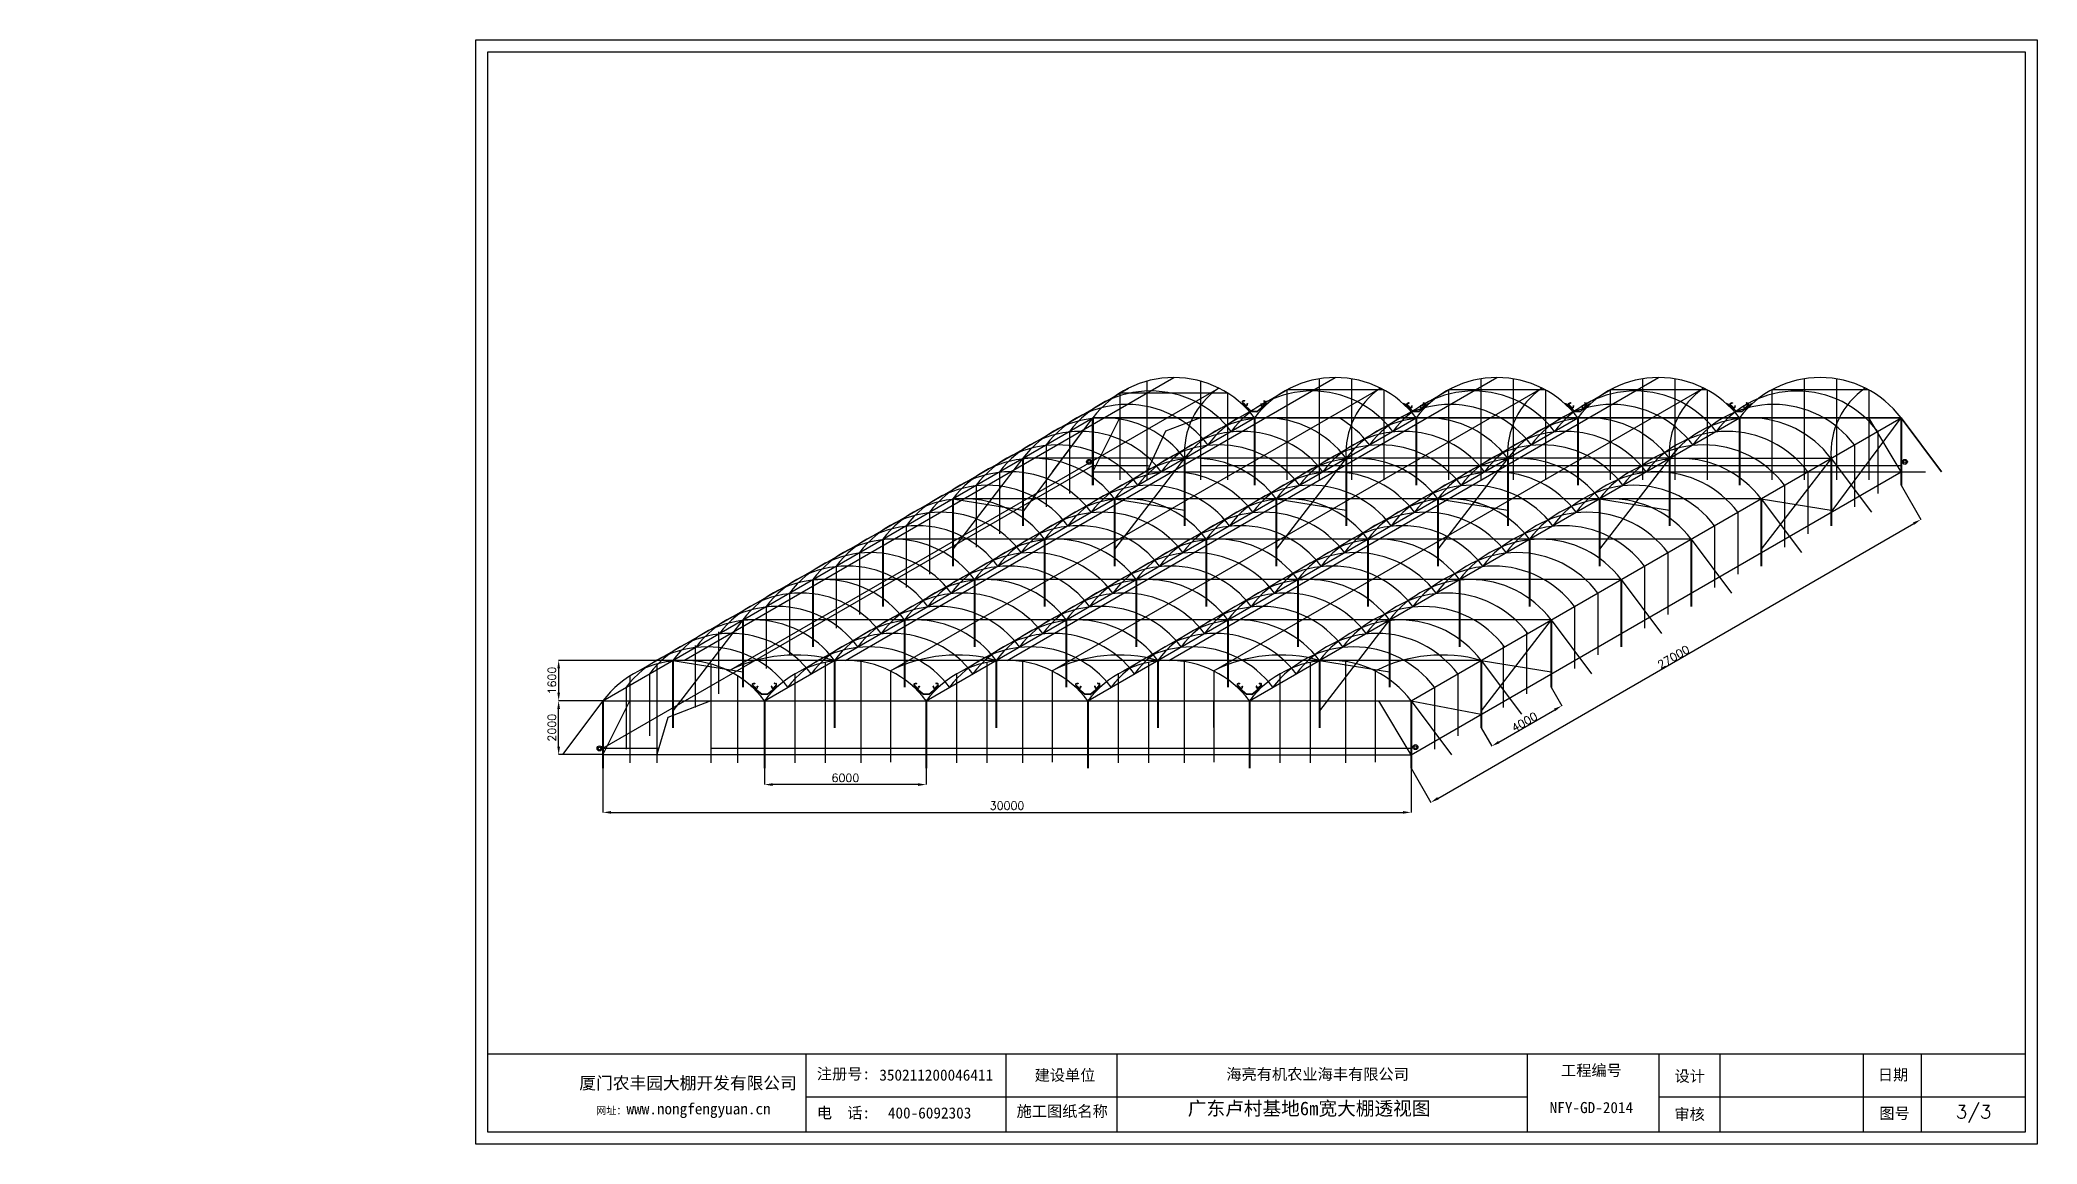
# Model space of a CAD drawing. Header units: inches. Extents: x 211493 to 813085, y -211351 to -52186.
# Drawn here: x 640332 to 714469, y -211351 to -170364 of the extents above; entities that cross this region are included whole.
import ezdxf

# ---------------------------------------------------------------- set-up
doc = ezdxf.new("R2010")
doc.units = ezdxf.units.IN
doc.header["$MEASUREMENT"] = 0
doc.header["$PDMODE"] = 1
doc.styles.get("Standard").update_dxf_attribs({"font": 'txt', "bigfont": 'gbcbig.shx'})
doc.styles.add('样式 1', font='SIMFANG.TTF')
doc.linetypes.add('ZIGZAG', pattern='A,0.00254,-5.08,[131,ltypeshp.shx,S=5.08,R=0,X=-5.08,Y=0],-10.16,[131,ltypeshp.shx,S=5.08,R=180,X=5.08,Y=0],-5.08', length=20.32254)
doc.dimstyles.new('ISO-25', dxfattribs={"dimtxt": 500, "dimasz": 300, "dimexe": 1.25, "dimexo": 0.625, "dimtad": 1, "dimtxsty": 'Standard', "dimcen": 300, "dimadec": 0, "dimazin": 0, "dimtfac": 1, "dimtmove": 0, "dimatfit": 3, "dimfxl": 1, "dimarcsym": 0})
doc.dimstyles.get("Standard").update_dxf_attribs({"dimtxt": 300, "dimasz": 300, "dimexe": 0.18, "dimexo": 0, "dimgap": 20, "dimtad": 1, "dimtoh": 1, "dimdec": 0, "dimzin": 0, "dimdsep": 46, "dimtxsty": 'Standard', "dimcen": 0.09, "dimclrd": 6, "dimclre": 6, "dimclrt": 6, "dimadec": 0, "dimazin": 0, "dimtfac": 1, "dimtdec": 0, "dimtofl": 0, "dimtmove": 1, "dimatfit": 3, "dimfxl": 1, "dimtolj": 1, "dimtzin": 0, "dimarcsym": 0})

msp = doc.modelspace()

# ---------------------------------------------------------------- texts
at = {"insert": (682941.716, -209773.725), "char_height": 508.1537, "width": 12192.47048, "attachment_point": 1, "style": '样式 1'}
msp.add_mtext('{\\fSimSun|b0|i0|c134|p2;广东卢村基地6m宽大棚透视图}', dxfattribs=at)
at = {"ltscale": 10, "insert": (712111.839, -210236.019), "char_height": 495.1733, "width": 14184.70287, "attachment_point": 5}
msp.add_mtext('3/3', dxfattribs=at)

# ---------------------------------------------------------------- blocks, each defined once
blk = doc.blocks.new('农丰园大棚图框')
at = {"ltscale": 10}
for p, q in [((581, 4361), (75019, 4361)), ((15986, 4361), (15986, 581)), ((25667, 4361), (25667, 581)), ((31039, 4361), (31039, 581)), ((50911, 4361), (50911, 581)), ((57286, 4361), (57286, 581)), ((60253, 581), (60253, 4361)), ((67185, 4361), (67185, 581)), ((67185, 4361), (67185, 581)), ((69994, 4361), (69994, 581)), ((69994, 4361), (69994, 581)), ((15986, 2291), (50911, 2291)), ((57286, 2291), (75019, 2291))]:
    blk.add_line(p, q, dxfattribs=at)
at = {"color": 0, "lineweight": -3}
for points in [[(0, 53461), (75600, 53461), (75600, 0), (0, 0)], [(581, 52880), (75019, 52880), (75019, 581), (581, 581)]]:
    blk.add_lwpolyline(points, close=True, dxfattribs=at)
at = {"ltscale": 10, "attachment_point": 5}
for s, insert, char_height, width in [('{\\fSimSun|b0|i0|c134|p2;工程编号\\P\\PNFY-GD-2014}', (54022, 2662), 540, 5878.67), ('{\\fSimSun|b0|i0|c134|p2;厦门农丰园大棚开发有限公司}', (10282, 2920), 594, 12234.25), ('{\\fSimSun|b0|i0|c134|p2;注册号:}', (17806, 3370), 540, 2548.24), ('{\\fSimSun|b0|i0|c134|p2;350211200046411}', (22297, 3337), 540, 6390.31), ('{\\fSimSun|b0|i0|c134|p2;建设单位}', (28532, 3307), 540, 3132.74), ('{\\fSimSun|b0|i0|c134|p2;海亮有机农业海丰有限公司}', (40765, 3354), 540, 16576.79), ('{\\fSimSun|b0|i0|c134|p2;设计}', (58783, 3259), 540, 3132.74), ('{\\fSimSun|b0|i0|c134|p2;日期}', (68627, 3323), 540, 3132.74), ('{\\fSimSun|b0|i0|c134|p2;\\H0.66667x;网址：\\H1.5x;www.nongfengyuan.cn}', (10055, 1619), 540, 14674.69), ('{\\fSimSun|b0|i0|c134|p2;施工图纸名称}', (28399, 1559), 540, 4764.46), ('{\\fSimSun|b0|i0|c134|p2;电  话:}', (17806, 1485), 540, 2548.24), ('{\\fSimSun|b0|i0|c134|p2;\\H0.6832x;400-6092303}', (21977, 1503), 790.4, 5418.12), ('{\\fSimSun|b0|i0|c134|p2;审核}', (58776, 1411), 540, 3132.74), ('{\\fSimSun|b0|i0|c134|p2;图号}', (68700, 1457), 540, 3132.74)]:
    blk.add_mtext(s, dxfattribs=dict(at, insert=insert, char_height=char_height, width=width))
blk = doc.blocks.new('*D19')
at = {"color": 6, "linetype": 'Continuous', "lineweight": -2}
for p, q in [((661232, -194895), (659586, -194895)), ((659587, -196595), (659587, -195195)), ((661232, -196895), (659586, -196895))]:
    blk.add_line(p, q, dxfattribs=at)
at = {"color": 6, "linetype": 'Continuous'}
for points in [[(659537, -195195), (659637, -195195), (659587, -194895)], [(659537, -196595), (659637, -196595), (659587, -196895)]]:
    blk.add_solid(points, dxfattribs=at)
at = {"layer": 'Defpoints', "color": 0, "linetype": 'Continuous'}
for p in [(659587, -194895), (661232, -194895), (661232, -196895)]:
    blk.add_point(p, dxfattribs=at)
at = {"color": 6, "linetype": 'Continuous', "lineweight": 25, "insert": (659337, -195895), "char_height": 300, "attachment_point": 5, "rotation": 90}
blk.add_mtext('2000', dxfattribs=at)
blk = doc.blocks.new('*D36')
at = {"color": 6, "linetype": 'Continuous', "lineweight": -2}
for p, q in [((664232, -193395), (659586, -193395)), ((659588, -194595), (659588, -193695)), ((661231, -194895), (659586, -194895))]:
    blk.add_line(p, q, dxfattribs=at)
at = {"color": 6, "linetype": 'Continuous'}
for points in [[(659538, -193695), (659638, -193695), (659588, -193395)], [(659538, -194595), (659638, -194595), (659588, -194895)]]:
    blk.add_solid(points, dxfattribs=at)
at = {"layer": 'Defpoints', "color": 0, "linetype": 'Continuous'}
for p in [(659588, -193395), (664232, -193395), (661232, -194895)]:
    blk.add_point(p, dxfattribs=at)
at = {"color": 6, "linetype": 'Continuous', "lineweight": 25, "insert": (659338, -194145), "char_height": 300, "attachment_point": 5, "rotation": 90}
blk.add_mtext('1600', dxfattribs=at)
blk = doc.blocks.new('M')
at = {"color": 4}
blk.add_line((0, 0), (-6000, 0), dxfattribs=at)
blk.add_arc((-3000, -2250), 3750, 36.8699, 143.1301)
blk = doc.blocks.new('*D20')
at = {"color": 6, "linetype": 'Continuous', "lineweight": -2}
for p, q in [((667232, -196896), (667232, -198007)), ((673232, -196896), (673232, -198007)), ((672932, -198006), (667532, -198006))]:
    blk.add_line(p, q, dxfattribs=at)
at = {"color": 6, "linetype": 'Continuous'}
for points in [[(667532, -197956), (667532, -198056), (667232, -198006)], [(672932, -197956), (672932, -198056), (673232, -198006)]]:
    blk.add_solid(points, dxfattribs=at)
at = {"layer": 'Defpoints', "color": 0, "linetype": 'Continuous'}
for p in [(667232, -196895), (673232, -196895), (667232, -198006)]:
    blk.add_point(p, dxfattribs=at)
at = {"color": 6, "linetype": 'Continuous', "lineweight": 25, "insert": (670232, -197756), "char_height": 300, "attachment_point": 5}
blk.add_mtext('6000', dxfattribs=at)
blk = doc.blocks.new('*D37')
at = {"color": 6, "linetype": 'Continuous', "lineweight": -2}
for p, q in [((661232, -197396), (661232, -199039)), ((691232, -197396), (691232, -199040)), ((661532, -199038), (690932, -199039))]:
    blk.add_line(p, q, dxfattribs=at)
at = {"color": 6, "linetype": 'Continuous'}
for points in [[(661532, -198988), (661532, -199088), (661232, -199038)], [(690932, -198989), (690932, -199089), (691232, -199039)]]:
    blk.add_solid(points, dxfattribs=at)
at = {"layer": 'Defpoints', "color": 0, "linetype": 'Continuous'}
for p in [(661232, -197395), (691232, -197396), (691232, -199039)]:
    blk.add_point(p, dxfattribs=at)
at = {"color": 6, "linetype": 'Continuous', "lineweight": 25, "insert": (676232, -198788), "char_height": 300, "attachment_point": 5, "rotation": 359.99881}
blk.add_mtext('30000', dxfattribs=at)
blk = doc.blocks.new('A$C04282A70')
at = {"linetype": 'Continuous', "lineweight": 30}
h = blk.add_hatch(color=5, dxfattribs=at)
h.dxf.hatch_style = 1
h.set_gradient(color1=(0, 0, 255), color2=(0, 0, 245), one_color=1, tint=0.48)
h.paths.add_polyline_path([(-11, -22, 0.333333), (-35, -22), (-84, -22, -0.104738), (-90, -20), (-94, -19, -0.550258), (-101, 30), (-70, 57, 0.407424), (-70, 72, 0.656234), (-85, 66), (-86, 57), (-82, 57), (-81, 66, -0.663842), (-73, 69, -0.402419), (-73, 60), (-104, 33, 0.550257), (-95, -22), (-92, -24, 0.104738), (-84, -26), (-35, -26, -0.333333), (-11, -26), (13, -26, -0.333333), (37, -26), (85, -26, 0.104738), (94, -24), (97, -22, 0.550261), (105, 33), (74, 60, -0.402419), (75, 69, -0.663842), (83, 66), (84, 57), (88, 57), (87, 66, 0.656234), (72, 72, 0.407424), (71, 57), (103, 30, -0.550258), (95, -19), (92, -20, -0.104738), (85, -22), (37, -22, 0.333333), (13, -22)])
at = {"color": 5, "linetype": 'Continuous', "lineweight": 30}
for p, q in [((-104, 33), (-73, 60)), ((-70, 57), (-101, 30)), ((-86, 57), (-85, 66)), ((-82, 57), (-86, 57)), ((-81, 66), (-82, 57)), ((103, 30), (71, 57)), ((74, 60), (105, 33)), ((84, 57), (83, 66)), ((88, 57), (84, 57)), ((87, 66), (88, 57)), ((-92, -24), (-95, -22)), ((-94, -19), (-90, -20)), ((-84, -22), (-35, -22)), ((-35, -26), (-84, -26)), ((-11, -22), (13, -22)), ((13, -26), (-11, -26)), ((37, -22), (85, -22)), ((85, -26), (37, -26)), ((92, -20), (95, -19)), ((97, -22), (94, -24))]:
    blk.add_line(p, q, dxfattribs=at)
for centre, radius, start, end in [((-82, 8), 33.3, 130.79442, 246.08306), ((-82, 8), 29.3, 130.79442, 246.08306), ((-77, 66), 8.71, 43.5539, 176.65091), ((-77, 66), 4.71, 42.33947, 176.65091), ((-78, 64), 6.4, 319.77772, 47.46081), ((-78, 64), 10.4, 317.8389, 46.50757), ((79, 64), 10.4, 133.49243, 222.1611), ((78, 66), 8.71, 3.34909, 136.4461), ((79, 64), 6.4, 132.53919, 220.22228), ((78, 66), 4.71, 3.34909, 137.66053), ((83, 8), 29.3, 293.91694, 49.20558), ((83, 8), 33.3, 293.91694, 49.20558), ((-84, -6), 20, 246.08306, 270), ((-84, -6), 16, 246.08306, 270), ((-23, -38), 20, 53.1301, 126.8699), ((-23, -42), 20, 53.1301, 126.8699), ((25, -38), 20, 53.1301, 126.8699), ((25, -42), 20, 53.1301, 126.8699), ((85, -6), 16, 270, 293.91694), ((85, -6), 20, 270, 293.91694)]:
    blk.add_arc(centre, radius, start, end, dxfattribs=at)
blk = doc.blocks.new('A$C0B09460F')
at = {"linetype": 'Continuous', "lineweight": 25}
h = blk.add_hatch(color=5, dxfattribs=at)
h.dxf.hatch_style = 1
h.set_gradient(color1=(255, 255, 0), color2=(255, 255, 5), one_color=1, tint=0.51)
h.paths.add_polyline_path([(426, 277, -0.065543), (428, 278), (492, 308), (487, 319), (426, 290), (94, 12), (-92, 12), (-421, 288), (-487, 319), (-492, 308), (-428, 278, -0.065544), (-426, 277), (-97, 1, 0.176327), (-94, 0), (94, 0, 0.176327), (97, 1)])
at = {"color": 7, "linetype": 'Continuous'}
for p, q in [((-492, 308), (-487, 319)), ((-492, 308), (-428, 278)), ((-487, 319), (-421, 288)), ((-426, 277), (-97, 1)), ((-421, 288), (-92, 12)), ((94, 0), (-94, 0)), ((94, 12), (-92, 12)), ((94, 12), (426, 290)), ((97, 1), (426, 277)), ((426, 290), (487, 319)), ((428, 278), (492, 308)), ((492, 308), (487, 319))]:
    blk.add_line(p, q, dxfattribs=at)
for centre, start, end in [((-430, 274), 50, 65), ((-94, 5), 230, 270), ((94, 5), 270, 310), ((430, 274), 115, 130)]:
    blk.add_arc(centre, 4.8, start, end, dxfattribs=at)
blk = doc.blocks.new('*D65')
at = {"color": 6, "lineweight": -2}
for p, q in [((696428, -194396), (696824, -195081)), ((694486, -196431), (696564, -195231)), ((693830, -195896), (694226, -196581))]:
    blk.add_line(p, q, dxfattribs=at)
at = {"color": 6}
for points in [[(696539, -195188), (696589, -195274), (696824, -195081)], [(694461, -196388), (694511, -196474), (694226, -196581)]]:
    blk.add_solid(points, dxfattribs=at)
at = {"layer": 'Defpoints', "color": 0}
for p in [(696428, -194396), (696824, -195081), (693830, -195896)]:
    blk.add_point(p, dxfattribs=at)
at = {"color": 6, "insert": (695440, -195684), "char_height": 300, "attachment_point": 5, "rotation": 30}
blk.add_mtext('\\A1;4000', dxfattribs=at)
blk = doc.blocks.new('*D66')
at = {"color": 6, "lineweight": -2}
for p, q in [((709419, -186896), (710152, -188166)), ((692225, -198517), (709892, -188316)), ((691232, -197396), (691966, -198667))]:
    blk.add_line(p, q, dxfattribs=at)
at = {"color": 6}
for points in [[(709867, -188273), (709917, -188359), (710152, -188166)], [(692200, -198473), (692250, -198560), (691966, -198667)]]:
    blk.add_solid(points, dxfattribs=at)
at = {"layer": 'Defpoints', "color": 0}
for p in [(709419, -186896), (710152, -188166), (691232, -197396)]:
    blk.add_point(p, dxfattribs=at)
at = {"color": 6, "insert": (700974, -193269), "char_height": 300, "attachment_point": 5, "rotation": 30.00148}
blk.add_mtext('\\A1;27000', dxfattribs=at)

# ---------------------------------------------------------------- dimensions: what is measured, and where the dimension line sits
for p1, p2, distance, text, picture, middle in [((691232.228, -197396.494), (709418.761, -186895.869), -1466.75, '27000', '*D66', (700973.899, -193269.184)), ((693830.304, -195895.869), (696428.38, -194395.869), -791.309, '4000', '*D65', (695439.997, -195683.938))]:
    dim = msp.add_aligned_dim(p1=p1, p2=p2, distance=distance, text=text, dimstyle='Standard')
    dim.commit()
    dim.dimension.update_dxf_attribs({"geometry": picture, "text_midpoint": middle})
at = {"linetype": 'Continuous', "lineweight": 25}
dim = msp.add_linear_dim(base=(659587.554, -193395.244), p1=(661231.603, -194895.244), p2=(664232.228, -193395.244), angle=90, text='1600', dimstyle='ISO-25', override={"dimtxt": 300, "dimgap": 100, "dimclrd": 6, "dimclre": 6, "dimclrt": 6, "dimfxl": 0.18, "dimtfillclr": 6, "dimarcsym": 1}, dxfattribs=at)
dim.commit()
dim.dimension.update_dxf_attribs({"geometry": '*D36', "text_midpoint": (659337.554, -194145.244)})
for base, p1, p2, angle, picture, middle in [((659587.095, -194895.244), (661232.228, -196895.244), (661232.228, -194895.244), 90, '*D19', (659587.095, -195895.244)), ((667232.228, -198006.224), (673232.228, -196895.244), (667232.228, -196895.244), 180, '*D20', (670232.228, -198006.224))]:
    dim = msp.add_linear_dim(base=base, p1=p1, p2=p2, angle=angle, dimstyle='ISO-25', override={"dimtxt": 300, "dimgap": 100, "dimclrd": 6, "dimclre": 6, "dimclrt": 6, "dimfxl": 0.18, "dimtfillclr": 6, "dimarcsym": 1}, dxfattribs=at)
    dim.commit()
    dim.dimension.update_dxf_attribs({"geometry": picture, "text_midpoint": middle, "dimtype": 161})
dim = msp.add_aligned_dim(p1=(661232.228, -197395.244), p2=(691232.228, -197395.869), distance=-1642.778, text='30000', dimstyle='ISO-25', override={"dimtxt": 300, "dimgap": 100, "dimclrd": 6, "dimclre": 6, "dimclrt": 6, "dimfxl": 0.18, "dimtfillclr": 6, "dimarcsym": 1}, dxfattribs=at)
dim.commit()
dim.dimension.update_dxf_attribs({"geometry": '*D37', "text_midpoint": (676232.199, -198788.335)})

# ---------------------------------------------------------------- linework, layer by layer
at = {"color": 3, "linetype": 'Continuous', "lineweight": 25}
for p, q in [((664232.228, -193395.244), (682418.761, -182895.244)), ((664232.228, -193395.244), (682418.761, -182895.244)), ((670232.228, -193395.244), (688418.761, -182895.244)), ((670232.228, -193395.244), (688418.761, -182895.244)), ((676232.228, -193395.244), (694418.761, -182895.244)), ((676232.228, -193395.244), (694418.761, -182895.244)), ((682232.228, -193395.244), (700418.761, -182895.244)), ((682232.228, -193395.244), (700418.761, -182895.244)), ((662560.825, -193788.324), (680747.358, -183288.324)), ((668560.825, -193788.324), (686747.358, -183288.324)), ((671903.631, -193788.324), (690090.164, -183288.324)), ((674560.825, -193788.324), (692747.358, -183288.324)), ((677903.631, -193788.324), (696090.164, -183288.324)), ((680560.825, -193788.324), (698747.358, -183288.324)), ((682172.923, -184395.244), (684090.164, -183288.324)), ((683903.631, -193788.324), (702090.164, -183288.324)), ((665903.631, -193788.324), (682172.923, -184395.244))]:
    msp.add_line(p, q, dxfattribs=at)
at = {"lineweight": 25}
for p, q in [((681418.761, -183031.661), (681418.761, -186695.869)), ((683418.761, -183031.661), (683418.761, -186695.869)), ((687818.761, -182944.18), (687818.761, -186695.869)), ((689018.761, -182944.18), (689018.761, -186695.869)), ((693818.761, -182944.18), (693818.761, -186695.869)), ((695018.761, -182944.18), (695018.761, -186695.869)), ((699818.761, -182944.18), (699818.761, -186695.869)), ((701018.761, -182944.18), (701018.761, -186695.869)), ((705818.761, -182944.18), (705818.761, -186695.869)), ((707018.761, -182944.18), (707018.761, -186695.869)), ((680418.761, -183473.725), (680418.761, -186695.869)), ((684418.761, -183473.725), (684418.761, -186695.869)), ((686618.761, -183356.112), (686618.761, -186695.869)), ((690218.761, -183356.112), (690218.761, -186695.869)), ((692618.761, -183356.112), (692618.761, -186695.869)), ((696218.761, -183356.112), (696218.761, -186695.869)), ((698618.761, -183356.112), (698618.761, -186695.869)), ((702218.761, -183356.112), (702218.761, -186695.869)), ((704618.761, -183356.112), (704618.761, -186695.869)), ((708218.761, -183356.112), (708218.761, -186695.869)), ((679418.761, -184395.869), (685418.761, -184395.869)), ((685418.761, -184395.869), (691418.761, -184395.869)), ((691418.761, -184395.869), (697418.761, -184395.869)), ((697418.761, -184395.869), (703418.761, -184395.869)), ((703418.761, -184395.869), (709418.761, -184395.869))]:
    msp.add_line(p, q, dxfattribs=at)
at = {"color": 5, "linetype": 'ZIGZAG', "lineweight": -3, "ltscale": 10}
for p, q in [((684418.761, -183473.725), (680418.761, -183473.725)), ((690218.761, -183356.112), (686618.761, -183356.112)), ((696218.761, -183356.112), (692618.761, -183356.112)), ((702218.761, -183356.112), (698618.761, -183356.112)), ((708218.761, -183356.112), (704618.761, -183356.112)), ((661232.228, -194895.244), (679418.761, -184395.244)), ((673232.228, -194895.244), (691418.761, -184395.244)), ((679232.228, -194895.244), (697418.761, -184395.244)), ((679232.228, -194895.244), (697418.761, -184395.244)), ((679418.761, -184395.869), (685418.761, -184395.869)), ((685232.228, -194895.244), (703418.761, -184395.244)), ((685418.761, -184395.869), (691418.761, -184395.869)), ((691233.478, -194895.244), (709420.011, -184395.244)), ((691418.761, -184395.869), (697418.761, -184395.869)), ((697418.761, -184395.869), (703418.761, -184395.869)), ((702218.761, -184395.869), (702218.761, -186395.869)), ((703418.761, -184395.869), (709418.761, -184395.869)), ((708218.761, -184395.869), (708218.761, -186395.869)), ((661232.228, -196659.179), (679418.761, -186159.179)), ((679419.136, -186158.337), (681488.948, -186158.337)), ((683419.136, -186158.337), (687488.948, -186158.337)), ((687419.136, -186158.337), (691419.136, -186158.337)), ((691419.136, -186158.337), (697419.136, -186158.337)), ((693419.136, -186158.337), (697419.136, -186158.337)), ((697419.136, -186158.337), (703419.136, -186158.337)), ((697419.136, -186158.962), (703419.136, -186158.962)), ((699419.136, -186158.962), (703419.136, -186158.962)), ((703419.136, -186158.962), (709419.136, -186158.962)), ((661230.978, -194895.244), (661232.228, -196895.869)), ((661232.228, -194895.244), (667232.228, -194895.244)), ((662230.978, -194895.244), (662232.228, -196895.869)), ((667232.228, -194895.244), (673232.228, -194895.244)), ((673232.228, -194895.244), (679232.228, -194895.244)), ((677902.381, -194894.619), (677903.631, -196895.244)), ((679230.978, -194895.244), (679232.228, -196895.869)), ((679232.228, -194895.244), (685232.228, -194895.244)), ((683902.381, -194894.619), (683903.631, -196895.244)), ((685230.978, -194895.244), (685232.228, -196895.869)), ((685230.978, -194895.869), (685232.228, -196896.494)), ((685232.228, -194895.869), (691232.228, -194895.869)), ((689902.381, -194895.244), (689903.631, -196895.869)), ((691230.978, -194895.869), (691232.228, -196896.494)), ((692097.003, -194395.244), (692098.253, -196395.869)), ((661232.228, -196659.179), (663232.228, -196659.179)), ((661232.228, -196659.179), (663302.04, -196659.179)), ((665232.228, -196659.179), (667232.228, -196659.179)), ((667232.228, -196659.179), (669232.228, -196659.179)), ((669232.228, -196659.179), (673232.228, -196659.179)), ((673232.228, -196659.179), (679232.228, -196659.179)), ((679232.228, -196659.179), (685232.228, -196659.179)), ((685232.228, -196659.804), (691232.228, -196659.804))]:
    msp.add_line(p, q, dxfattribs=at)
for p, q in [((676820.685, -187895.869), (679420.011, -184395.244)), ((679418.761, -184395.869), (697418.761, -184395.869)), ((679418.761, -186395.869), (680418.761, -184395.869)), ((706820.685, -187895.869), (709420.011, -184395.244)), ((709418.761, -186395.869), (708218.761, -184395.869)), ((661232.228, -196895.869), (662232.228, -194895.869)), ((691232.228, -196896.494), (690032.228, -194896.494))]:
    msp.add_line(p, q)
at = {"color": 4, "lineweight": 25}
for p, q in [((677918.761, -186395.869), (679418.761, -184395.869)), ((710918.761, -186395.869), (709418.761, -184395.869))]:
    msp.add_line(p, q, dxfattribs=at)
at = {"color": 4, "linetype": 'Continuous', "lineweight": 25}
for p, q in [((685418.761, -184395.244), (679418.761, -184395.244)), ((691418.761, -184395.244), (685418.761, -184395.244)), ((691418.761, -184395.244), (685418.761, -184395.244)), ((697418.761, -184395.244), (691418.761, -184395.244)), ((697418.761, -184395.244), (691418.761, -184395.244)), ((703418.761, -184395.244), (697418.761, -184395.244)), ((703418.761, -184395.869), (697418.761, -184395.869)), ((703418.761, -184395.869), (697418.761, -184395.869)), ((709418.761, -184395.869), (703418.761, -184395.869)), ((709418.761, -184395.869), (710918.761, -186395.869)), ((676820.685, -185895.244), (674222.609, -189269.43)), ((682820.685, -185895.244), (680222.609, -189269.43)), ((688820.685, -185895.244), (686222.609, -189269.43)), ((694820.685, -185895.244), (692222.609, -189269.43)), ((700820.685, -185895.869), (698222.609, -189270.055)), ((706820.685, -185895.869), (704222.609, -189270.055)), ((706820.685, -185895.869), (708320.685, -187895.869)), ((680222.609, -187395.244), (674222.609, -187395.244)), ((674222.609, -187395.244), (676820.685, -187818.316)), ((686222.609, -187395.244), (680222.609, -187395.244)), ((686222.609, -187395.244), (680222.609, -187395.244)), ((680222.609, -187395.244), (682820.685, -187818.316)), ((692222.609, -187395.244), (686222.609, -187395.244)), ((692222.609, -187395.244), (686222.609, -187395.244)), ((686222.609, -187395.244), (688820.685, -187818.316)), ((698222.609, -187395.244), (692222.609, -187395.244)), ((692222.609, -187395.244), (694820.685, -187818.316)), ((698222.609, -187395.869), (692222.609, -187395.869)), ((698222.609, -187395.869), (692222.609, -187395.869)), ((704222.609, -187395.869), (698222.609, -187395.869)), ((698222.609, -187395.869), (700820.685, -187818.941)), ((704222.609, -187395.869), (705722.609, -189395.869)), ((704222.609, -187395.869), (706820.685, -187818.941)), ((701624.533, -188895.869), (703124.533, -190895.869)), ((675026.456, -190395.244), (669026.456, -190395.244)), ((681026.456, -190395.244), (675026.456, -190395.244)), ((687026.456, -190395.244), (681026.456, -190395.244)), ((687026.456, -190395.244), (681026.456, -190395.244)), ((693026.456, -190395.244), (687026.456, -190395.244)), ((699026.456, -190395.869), (693026.456, -190395.869)), ((699027.706, -190395.869), (700527.706, -192395.869)), ((666428.38, -191895.244), (663830.304, -195269.43)), ((690428.38, -191895.244), (687830.304, -195269.43)), ((696428.38, -191895.869), (693830.304, -195270.055)), ((696428.38, -191895.869), (697928.38, -193895.869)), ((669830.304, -193395.244), (663830.304, -193395.244)), ((663830.304, -193395.244), (666428.38, -193818.316)), ((675830.304, -193395.244), (669830.304, -193395.244)), ((681830.304, -193395.244), (675830.304, -193395.244)), ((687830.304, -193395.244), (681830.304, -193395.244)), ((687830.304, -193395.244), (690428.38, -193818.316)), ((693830.304, -193395.869), (687830.304, -193395.869)), ((693830.304, -193395.869), (696428.38, -193818.941)), ((693830.304, -193395.869), (695330.304, -195395.869)), ((661232.228, -194895.244), (659732.228, -196895.244)), ((691232.228, -194895.869), (692732.228, -196895.869))]:
    msp.add_line(p, q, dxfattribs=at)
at = {"lineweight": 40}
for p, q in [((679418.761, -186895.869), (679418.761, -184395.869)), ((685418.761, -184395.869), (685418.761, -186895.869)), ((691418.761, -184395.869), (691418.761, -186895.869)), ((697418.761, -184395.869), (697418.761, -186895.869)), ((697418.761, -184395.869), (697418.761, -186895.869)), ((703418.761, -184395.869), (703418.761, -186895.869)), ((703418.761, -184395.869), (703418.761, -186895.869)), ((703418.761, -184395.869), (703418.761, -186895.869)), ((709418.761, -184395.869), (709418.761, -186895.869))]:
    msp.add_line(p, q, dxfattribs=at)
at = {"color": 1}
for p, q in [((681418.761, -184395.869), (685418.761, -184395.869)), ((679418.761, -186395.869), (685418.761, -186395.869)), ((679419.136, -186394.403), (685419.136, -186394.403)), ((685418.761, -186395.869), (691418.761, -186395.869)), ((685419.136, -186394.403), (691419.136, -186394.403)), ((691418.761, -186395.869), (698325.451, -186395.869)), ((691419.136, -186394.403), (697419.136, -186394.403)), ((691419.136, -186395.028), (697419.136, -186395.028)), ((697418.761, -186395.869), (704325.451, -186395.869)), ((697419.136, -186394.403), (703419.136, -186394.403)), ((697419.136, -186395.028), (703419.136, -186395.028)), ((703418.761, -186395.869), (710325.451, -186395.869)), ((661232.228, -196895.244), (667232.228, -196895.244)), ((667232.228, -196895.244), (673232.228, -196895.244)), ((673232.228, -196895.244), (679232.228, -196895.244)), ((679232.228, -196895.244), (685232.228, -196895.244)), ((685232.228, -196895.869), (691232.228, -196895.869))]:
    msp.add_line(p, q, dxfattribs=at)
at = {"linetype": 'Continuous', "lineweight": 25}
for p, q in [((678552.736, -184895.244), (678552.736, -187195.244)), ((708552.736, -184895.869), (708552.736, -187195.869)), ((677686.711, -185395.244), (677686.711, -187695.244)), ((707686.711, -185395.869), (707686.711, -187695.869)), ((675954.66, -186395.244), (675954.66, -188695.244)), ((705954.66, -186395.869), (705954.66, -188695.869)), ((675088.634, -186895.244), (675088.634, -189195.244)), ((705088.634, -186895.869), (705088.634, -189195.869)), ((673356.583, -187895.244), (673356.583, -190195.244)), ((703356.583, -187895.869), (703356.583, -190195.869)), ((672490.558, -188395.244), (672490.558, -190695.244)), ((702490.558, -188395.869), (702490.558, -190695.869)), ((670758.507, -189395.244), (670758.507, -191695.244)), ((700758.507, -189395.869), (700758.507, -191695.869)), ((669892.482, -189895.244), (669892.482, -192195.244)), ((699892.482, -189895.869), (699892.482, -192195.869)), ((668160.431, -190895.244), (668160.431, -193195.244)), ((698160.431, -190895.869), (698160.431, -193195.869)), ((667294.406, -191395.244), (667294.406, -193695.244)), ((697294.406, -191395.869), (697294.406, -193695.869)), ((665520.496, -192340.487), (665520.496, -194640.487)), ((695520.496, -192341.112), (695520.496, -194641.112)), ((664654.47, -192840.487), (664654.47, -195140.487)), ((669479.81, -193471.504), (669479.81, -197195.244)), ((670802.77, -193438.901), (670802.77, -197195.244)), ((675479.81, -193471.504), (675479.81, -197195.244)), ((676802.77, -193438.901), (676802.77, -197195.244)), ((681479.81, -193471.504), (681479.81, -197195.244)), ((682802.77, -193438.901), (682802.77, -197195.244)), ((687479.81, -193472.129), (687479.81, -197195.869)), ((688802.77, -193439.526), (688802.77, -197195.869)), ((694654.47, -192841.112), (694654.47, -195141.112)), ((662232.228, -193973.1), (662232.228, -197195.244)), ((662964.279, -193895.244), (662964.279, -196195.244)), ((663232.228, -193531.036), (663232.228, -197195.244)), ((665232.228, -193531.036), (665232.228, -197195.244)), ((666232.228, -193973.1), (666232.228, -197195.244)), ((668354.739, -193899.087), (668354.739, -197195.244)), ((671903.631, -193788.324), (671903.631, -197177.962)), ((674354.739, -193899.087), (674354.739, -197195.244)), ((677903.631, -193788.324), (677903.631, -197177.962)), ((680354.739, -193899.087), (680354.739, -197195.244)), ((683903.631, -193788.324), (683903.631, -197177.962)), ((686354.739, -193899.712), (686354.739, -197195.869)), ((689903.631, -193788.949), (689903.631, -197178.587)), ((692964.279, -193895.869), (692964.279, -196195.869)), ((661232.228, -194895.244), (667232.228, -194895.244)), ((661232.228, -194895.244), (667232.228, -194895.244)), ((662098.253, -194395.244), (662098.253, -196695.244)), ((662232.228, -194895.244), (662232.228, -197195.244)), ((662232.228, -194895.244), (662232.228, -197195.244)), ((663232.228, -194895.244), (663232.228, -197195.244)), ((665232.228, -194895.244), (665232.228, -197195.244)), ((666232.228, -194895.244), (666232.228, -197195.244)), ((667232.228, -194895.244), (673232.228, -194895.244)), ((667232.228, -194895.244), (673232.228, -194895.244)), ((673232.228, -194895.244), (679232.228, -194895.244)), ((673232.228, -194895.244), (679232.228, -194895.244)), ((679232.228, -194895.244), (685232.228, -194895.244)), ((679232.228, -194895.244), (685232.228, -194895.244)), ((685232.228, -194895.869), (691232.228, -194895.869)), ((685232.228, -194895.869), (691232.228, -194895.869)), ((692098.253, -194395.869), (692098.253, -196695.869))]:
    msp.add_line(p, q, dxfattribs=at)
at = {"color": 1, "linetype": 'Continuous', "lineweight": 25}
for p, q in [((661232.228, -196895.244), (667232.228, -196895.244)), ((667232.228, -196895.244), (673232.228, -196895.244)), ((673232.228, -196895.244), (679232.228, -196895.244)), ((679232.228, -196895.244), (685232.228, -196895.244)), ((685232.228, -196895.869), (691232.228, -196895.869))]:
    msp.add_line(p, q, dxfattribs=at)
at = {"linetype": 'Continuous', "lineweight": 30}
for points in [[(661232.228, -194895.244), (679418.761, -184395.244)], [(667232.228, -194895.244), (685418.761, -184395.244)], [(667232.228, -194895.244), (685418.761, -184395.244)], [(673232.228, -194895.244), (691418.761, -184395.244)], [(673232.228, -194895.244), (691418.761, -184395.244)], [(679232.228, -194895.244), (697418.761, -184395.244)], [(679232.228, -194895.244), (697418.761, -184395.244)], [(679232.228, -194895.244), (697418.761, -184395.244)], [(685232.228, -194895.244), (703418.761, -184395.244)], [(691233.478, -194895.244), (709420.011, -184395.244)]]:
    msp.add_lwpolyline(points, dxfattribs=at)
at = {"linetype": 'Continuous', "lineweight": 40}
for points in [[(679418.761, -184395.244), (679418.761, -186395.244), (679418.761, -186895.244)], [(685418.761, -184395.244), (685418.761, -186395.244), (685418.761, -186895.244)], [(685418.761, -184395.244), (685418.761, -186395.244), (685418.761, -186895.244)], [(685418.761, -184395.244), (685418.761, -186395.244), (685418.761, -186895.244)], [(691418.761, -184395.244), (691418.761, -186395.244), (691418.761, -186895.244)], [(691418.761, -184395.244), (691418.761, -186395.244), (691418.761, -186895.244)], [(691418.761, -184395.244), (691418.761, -186395.244), (691418.761, -186895.244)], [(691418.761, -184395.244), (691418.761, -186395.244), (691418.761, -186895.244)], [(697418.761, -184395.244), (697418.761, -186395.244), (697418.761, -186895.244)], [(697418.761, -184395.244), (697418.761, -186395.244), (697418.761, -186895.244)], [(697418.761, -184395.244), (697418.761, -186395.244), (697418.761, -186895.244)], [(697418.761, -184395.869), (697418.761, -186395.869), (697418.761, -186895.869)], [(697418.761, -184395.869), (697418.761, -186395.869), (697418.761, -186895.869)], [(697418.761, -184395.869), (697418.761, -186395.869), (697418.761, -186895.869)], [(697418.761, -184395.869), (697418.761, -186395.869), (697418.761, -186895.869)], [(703418.761, -184395.244), (703418.761, -186395.244), (703418.761, -186895.244)], [(703418.761, -184395.869), (703418.761, -186395.869), (703418.761, -186895.869)], [(703418.761, -184395.869), (703418.761, -186395.869), (703418.761, -186895.869)], [(703418.761, -184395.869), (703418.761, -186395.869), (703418.761, -186895.869)], [(709418.761, -184395.869), (709418.761, -186395.869), (709418.761, -186895.869)], [(676820.685, -185895.244), (676820.685, -187895.244), (676820.685, -188395.244)], [(682820.685, -185895.244), (682820.685, -187895.244), (682820.685, -188395.244)], [(682820.685, -185895.244), (682820.685, -187895.244), (682820.685, -188395.244)], [(682820.685, -185895.244), (682820.685, -187895.244), (682820.685, -188395.244)], [(688820.685, -185895.244), (688820.685, -187895.244), (688820.685, -188395.244)], [(688820.685, -185895.244), (688820.685, -187895.244), (688820.685, -188395.244)], [(688820.685, -185895.244), (688820.685, -187895.244), (688820.685, -188395.244)], [(688820.685, -185895.244), (688820.685, -187895.244), (688820.685, -188395.244)], [(694820.685, -185895.244), (694820.685, -187895.244), (694820.685, -188395.244)], [(694820.685, -185895.244), (694820.685, -187895.244), (694820.685, -188395.244)], [(694820.685, -185895.244), (694820.685, -187895.244), (694820.685, -188395.244)], [(700820.685, -185895.244), (700820.685, -187895.244), (700820.685, -188395.244)], [(700820.685, -185895.869), (700820.685, -187895.869), (700820.685, -188395.869)], [(700820.685, -185895.869), (700820.685, -187895.869), (700820.685, -188395.869)], [(700820.685, -185895.869), (700820.685, -187895.869), (700820.685, -188395.869)], [(706820.685, -185895.869), (706820.685, -187895.869), (706820.685, -188395.869)], [(674222.609, -187395.244), (674222.609, -189395.244), (674222.609, -189895.244)], [(680222.609, -187395.244), (680222.609, -189395.244), (680222.609, -189895.244)], [(680222.609, -187395.244), (680222.609, -189395.244), (680222.609, -189895.244)], [(680222.609, -187395.244), (680222.609, -189395.244), (680222.609, -189895.244)], [(686222.609, -187395.244), (686222.609, -189395.244), (686222.609, -189895.244)], [(686222.609, -187395.244), (686222.609, -189395.244), (686222.609, -189895.244)], [(686222.609, -187395.244), (686222.609, -189395.244), (686222.609, -189895.244)], [(686222.609, -187395.244), (686222.609, -189395.244), (686222.609, -189895.244)], [(692222.609, -187395.244), (692222.609, -189395.244), (692222.609, -189895.244)], [(692222.609, -187395.244), (692222.609, -189395.244), (692222.609, -189895.244)], [(692222.609, -187395.244), (692222.609, -189395.244), (692222.609, -189895.244)], [(692222.609, -187395.869), (692222.609, -189395.869), (692222.609, -189895.869)], [(692222.609, -187395.869), (692222.609, -189395.869), (692222.609, -189895.869)], [(692222.609, -187395.869), (692222.609, -189395.869), (692222.609, -189895.869)], [(692222.609, -187395.869), (692222.609, -189395.869), (692222.609, -189895.869)], [(698222.609, -187395.244), (698222.609, -189395.244), (698222.609, -189895.244)], [(698222.609, -187395.869), (698222.609, -189395.869), (698222.609, -189895.869)], [(698222.609, -187395.869), (698222.609, -189395.869), (698222.609, -189895.869)], [(698222.609, -187395.869), (698222.609, -189395.869), (698222.609, -189895.869)], [(704222.609, -187395.869), (704222.609, -189395.869), (704222.609, -189895.869)], [(671624.533, -188895.244), (671624.533, -190895.244), (671624.533, -191395.244)], [(677624.533, -188895.244), (677624.533, -190895.244), (677624.533, -191395.244)], [(677624.533, -188895.244), (677624.533, -190895.244), (677624.533, -191395.244)], [(683624.533, -188895.244), (683624.533, -190895.244), (683624.533, -191395.244)], [(683624.533, -188895.244), (683624.533, -190895.244), (683624.533, -191395.244)], [(683624.533, -188895.244), (683624.533, -190895.244), (683624.533, -191395.244)], [(683624.533, -188895.244), (683624.533, -190895.244), (683624.533, -191395.244)], [(689624.533, -188895.244), (689624.533, -190895.244), (689624.533, -191395.244)], [(689624.533, -188895.244), (689624.533, -190895.244), (689624.533, -191395.244)], [(689624.533, -188895.244), (689624.533, -190895.244), (689624.533, -191395.244)], [(689624.533, -188895.869), (689624.533, -190895.869), (689624.533, -191395.869)], [(689624.533, -188895.869), (689624.533, -190895.869), (689624.533, -191395.869)], [(689624.533, -188895.869), (689624.533, -190895.869), (689624.533, -191395.869)], [(689624.533, -188895.869), (689624.533, -190895.869), (689624.533, -191395.869)], [(695624.533, -188895.244), (695624.533, -190895.244), (695624.533, -191395.244)], [(695624.533, -188895.869), (695624.533, -190895.869), (695624.533, -191395.869)], [(695624.533, -188895.869), (695624.533, -190895.869), (695624.533, -191395.869)], [(695624.533, -188895.869), (695624.533, -190895.869), (695624.533, -191395.869)], [(701624.533, -188895.869), (701624.533, -190895.869), (701624.533, -191395.869)], [(669026.456, -190395.244), (669026.456, -192395.244), (669026.456, -192895.244)], [(675026.456, -190395.244), (675026.456, -192395.244), (675026.456, -192895.244)], [(675026.456, -190395.244), (675026.456, -192395.244), (675026.456, -192895.244)], [(681026.456, -190395.244), (681026.456, -192395.244), (681026.456, -192895.244)], [(681026.456, -190395.244), (681026.456, -192395.244), (681026.456, -192895.244)], [(681026.456, -190395.244), (681026.456, -192395.244), (681026.456, -192895.244)], [(681026.456, -190395.244), (681026.456, -192395.244), (681026.456, -192895.244)], [(687026.456, -190395.244), (687026.456, -192395.244), (687026.456, -192895.244)], [(687026.456, -190395.244), (687026.456, -192395.244), (687026.456, -192895.244)], [(687026.456, -190395.244), (687026.456, -192395.244), (687026.456, -192895.244)], [(693026.456, -190395.244), (693026.456, -192395.244), (693026.456, -192895.244)], [(693026.456, -190395.869), (693026.456, -192395.869), (693026.456, -192895.869)], [(693026.456, -190395.869), (693026.456, -192395.869), (693026.456, -192895.869)], [(693026.456, -190395.869), (693026.456, -192395.869), (693026.456, -192895.869)], [(699026.456, -190395.869), (699026.456, -192395.869), (699026.456, -192895.869)], [(666428.38, -191895.244), (666428.38, -193895.244), (666428.38, -194395.244)], [(672428.38, -191895.244), (672428.38, -193895.244), (672428.38, -194395.244)], [(672428.38, -191895.244), (672428.38, -193895.244), (672428.38, -194395.244)], [(678428.38, -191895.244), (678428.38, -193895.244), (678428.38, -194395.244)], [(678428.38, -191895.244), (678428.38, -193895.244), (678428.38, -194395.244)], [(678428.38, -191895.244), (678428.38, -193895.244), (678428.38, -194395.244)], [(678428.38, -191895.244), (678428.38, -193895.244), (678428.38, -194395.244)], [(684428.38, -191895.244), (684428.38, -193895.244), (684428.38, -194395.244)], [(684428.38, -191895.244), (684428.38, -193895.244), (684428.38, -194395.244)], [(684428.38, -191895.244), (684428.38, -193895.244), (684428.38, -194395.244)], [(690428.38, -191895.244), (690428.38, -193895.244), (690428.38, -194395.244)], [(690428.38, -191895.869), (690428.38, -193895.869), (690428.38, -194395.869)], [(690428.38, -191895.869), (690428.38, -193895.869), (690428.38, -194395.869)], [(690428.38, -191895.869), (690428.38, -193895.869), (690428.38, -194395.869)], [(696428.38, -191895.869), (696428.38, -193895.869), (696428.38, -194395.869)], [(663830.304, -193395.244), (663830.304, -195395.244), (663830.304, -195895.244)], [(669830.304, -193395.244), (669830.304, -195395.244), (669830.304, -195895.244)], [(669830.304, -193395.244), (669830.304, -195395.244), (669830.304, -195895.244)], [(675830.304, -193395.244), (675830.304, -195395.244), (675830.304, -195895.244)], [(675830.304, -193395.244), (675830.304, -195395.244), (675830.304, -195895.244)], [(681830.304, -193395.244), (681830.304, -195395.244), (681830.304, -195895.244)], [(681830.304, -193395.244), (681830.304, -195395.244), (681830.304, -195895.244)], [(681830.304, -193395.244), (681830.304, -195395.244), (681830.304, -195895.244)], [(687830.304, -193395.244), (687830.304, -195395.244), (687830.304, -195895.244)], [(687830.304, -193395.869), (687830.304, -195395.869), (687830.304, -195895.869)], [(687830.304, -193395.869), (687830.304, -195395.869), (687830.304, -195895.869)], [(687830.304, -193395.869), (687830.304, -195395.869), (687830.304, -195895.869)], [(693830.304, -193395.869), (693830.304, -195395.869), (693830.304, -195895.869)], [(661232.228, -194895.244), (661232.228, -196895.244), (661232.228, -197395.244)], [(661232.228, -194895.244), (661232.228, -196895.244), (661232.228, -197395.244)], [(667232.228, -194895.244), (667232.228, -196895.244), (667232.228, -197395.244)], [(667232.228, -194895.244), (667232.228, -196895.244), (667232.228, -197395.244)], [(667232.228, -194895.244), (667232.228, -196895.244), (667232.228, -197395.244)], [(667232.228, -194895.244), (667232.228, -196895.244), (667232.228, -197395.244)], [(673232.228, -194895.244), (673232.228, -196895.244), (673232.228, -197395.244)], [(673232.228, -194895.244), (673232.228, -196895.244), (673232.228, -197395.244)], [(673232.228, -194895.244), (673232.228, -196895.244), (673232.228, -197395.244)], [(673232.228, -194895.244), (673232.228, -196895.244), (673232.228, -197395.244)], [(679232.228, -194895.244), (679232.228, -196895.244), (679232.228, -197395.244)], [(679232.228, -194895.244), (679232.228, -196895.244), (679232.228, -197395.244)], [(679232.228, -194895.244), (679232.228, -196895.244), (679232.228, -197395.244)], [(679232.228, -194895.244), (679232.228, -196895.244), (679232.228, -197395.244)], [(679232.228, -194895.244), (679232.228, -196895.244), (679232.228, -197395.244)], [(679232.228, -194895.244), (679232.228, -196895.244), (679232.228, -197395.244)], [(685232.228, -194895.244), (685232.228, -196895.244), (685232.228, -197395.244)], [(685232.228, -194895.244), (685232.228, -196895.244), (685232.228, -197395.244)], [(685232.228, -194895.869), (685232.228, -196895.869), (685232.228, -197395.869)], [(685232.228, -194895.869), (685232.228, -196895.869), (685232.228, -197395.869)], [(685232.228, -194895.869), (685232.228, -196895.869), (685232.228, -197395.869)], [(685232.228, -194895.869), (685232.228, -196895.869), (685232.228, -197395.869)], [(685232.228, -194895.869), (685232.228, -196895.869), (685232.228, -197395.869)], [(685232.228, -194895.869), (685232.228, -196895.869), (685232.228, -197395.869)], [(691232.228, -194895.869), (691232.228, -196895.869), (691232.228, -197395.869)], [(691232.228, -194895.869), (691232.228, -196895.869), (691232.228, -197395.869)]]:
    msp.add_lwpolyline(points, dxfattribs=at)
at = {"color": 1}
for points in [[(683418.761, -184395.869), (682115.405, -184882.363), (681418.761, -186395.869)], [(691232.228, -196895.869), (709418.761, -186395.869)], [(665232.228, -194895.244), (663640.474, -195514.776), (663232.228, -196895.244)]]:
    msp.add_lwpolyline(points, dxfattribs=at)
msp.add_lwpolyline([(691232.228, -194895.869), (693830.304, -195395.869)])
for centre, radius in [((679276.831, -186027.365), 93.221), ((679276.831, -186027.365), 51.355), ((709560.692, -186027.365), 93.221), ((709560.692, -186027.365), 51.355), ((661103.982, -196664.457), 93.221), ((661103.982, -196664.457), 51.355), ((691390.698, -196616.48), 93.221), ((691390.698, -196616.48), 51.355)]:
    msp.add_circle(centre, radius)
at = {"linetype": 'Continuous', "lineweight": 25}
for centre, start, end in [((682418.761, -186645.244), 36.86989765, 143.13010235), ((688418.761, -186645.244), 36.86989765, 143.13010235), ((688418.761, -186645.244), 36.86989765, 143.13010235), ((694418.761, -186645.244), 36.86989765, 143.13010235), ((694418.761, -186645.244), 36.86989765, 143.13010235), ((700418.761, -186645.244), 36.86989765, 143.13010235), ((700418.761, -186645.869), 36.86989765, 143.13010235), ((700418.761, -186645.869), 36.86989765, 143.13010235), ((706418.761, -186645.869), 36.86989765, 143.13010235), ((681552.736, -187145.244), 36.86989765, 143.13010235), ((687552.736, -187145.244), 36.86989765, 143.13010235), ((687552.736, -187145.244), 36.86989765, 143.13010235), ((693552.736, -187145.244), 36.86989765, 143.13010235), ((693552.736, -187145.244), 36.86989765, 143.13010235), ((699552.736, -187145.244), 36.86989765, 143.13010235), ((705552.736, -187145.869), 36.86989765, 143.13010235), ((679820.685, -188145.244), 36.86989765, 143.13010235), ((680686.711, -187645.244), 36.86989765, 143.13010235), ((685820.685, -188145.244), 36.86989765, 143.13010235), ((685820.685, -188145.244), 36.86989765, 143.13010235), ((686686.711, -187645.244), 119.92643487, 143.13010235), ((686686.711, -187645.244), 119.92643487, 143.13010235), ((686686.711, -187645.244), 36.86989765, 60.07356514), ((686686.711, -187645.244), 36.86989765, 60.07356514), ((691820.685, -188145.244), 36.86989765, 143.13010235), ((691820.685, -188145.244), 36.86989765, 143.13010235), ((692686.711, -187645.244), 36.86989765, 143.13010235), ((692686.711, -187645.244), 36.86989765, 143.13010235), ((697820.685, -188145.244), 36.86989765, 143.13010235), ((698686.711, -187645.244), 36.86989765, 143.13010235), ((703820.685, -188145.869), 36.86989765, 143.13010235), ((704686.711, -187645.869), 36.86989765, 143.13010235), ((678954.66, -188645.244), 36.86989765, 143.13010235), ((684954.66, -188645.244), 36.86989765, 143.13010235), ((684954.66, -188645.244), 36.86989765, 143.13010235), ((690954.66, -188645.244), 36.86989765, 143.13010235), ((690954.66, -188645.244), 36.86989765, 143.13010235), ((696954.66, -188645.244), 36.86989765, 143.13010235), ((702954.66, -188645.869), 36.86989765, 143.13010235), ((677222.609, -189645.244), 36.86989765, 143.13010235), ((678088.634, -189145.244), 36.86989765, 143.13010235), ((683222.609, -189645.244), 36.86989765, 143.13010235), ((683222.609, -189645.244), 36.86989765, 143.13010235), ((684088.634, -189145.244), 36.86989765, 143.13010235), ((684088.634, -189145.244), 36.86989765, 143.13010235), ((689222.609, -189645.244), 36.86989765, 143.13010235), ((689222.609, -189645.244), 36.86989765, 143.13010235), ((690088.634, -189145.244), 36.86989765, 143.13010235), ((690088.634, -189145.244), 36.86989765, 143.13010235), ((695222.609, -189645.244), 36.86989765, 143.13010235), ((696088.634, -189145.244), 36.86989765, 143.13010235), ((701222.609, -189645.869), 36.86989765, 143.13010235), ((702088.634, -189145.869), 36.86989765, 143.13010235), ((676356.583, -190145.244), 36.86989765, 143.13010235), ((682356.583, -190145.244), 36.86989765, 143.13010235), ((682356.583, -190145.244), 36.86989765, 143.13010235), ((688356.583, -190145.244), 36.86989765, 143.13010235), ((688356.583, -190145.244), 36.86989765, 143.13010235), ((694356.583, -190145.244), 36.86989765, 143.13010235), ((694356.583, -190145.869), 36.86989765, 143.13010235), ((694356.583, -190145.869), 36.86989765, 143.13010235), ((700356.583, -190145.869), 36.86989765, 143.13010235), ((674624.533, -191145.244), 36.86989765, 143.13010235), ((675490.558, -190645.244), 36.86989765, 143.13010235), ((680624.533, -191145.244), 36.86989765, 143.13010235), ((681490.558, -190645.244), 36.86989765, 143.13010235), ((681490.558, -190645.244), 36.86989765, 143.13010235), ((686624.533, -191145.244), 36.86989765, 143.13010235), ((686624.533, -191145.244), 36.86989765, 143.13010235), ((687490.558, -190645.244), 36.86989765, 143.13010235), ((687490.558, -190645.244), 36.86989765, 143.13010235), ((692624.533, -191145.244), 36.86989765, 143.13010235), ((692624.533, -191145.869), 36.86989765, 143.13010235), ((692624.533, -191145.869), 36.86989765, 143.13010235), ((693490.558, -190645.244), 36.86989765, 143.13010235), ((693490.558, -190645.869), 36.86989765, 143.13010235), ((693490.558, -190645.869), 36.86989765, 143.13010235), ((698624.533, -191145.869), 36.86989765, 143.13010235), ((699490.558, -190645.869), 36.86989765, 143.13010235), ((673758.507, -191645.244), 36.86989765, 143.13010235), ((679758.507, -191645.244), 36.86989765, 143.13010235), ((685758.507, -191645.244), 36.86989765, 143.13010235), ((685758.507, -191645.244), 36.86989765, 143.13010235), ((691758.507, -191645.244), 36.86989765, 143.13010235), ((691758.507, -191645.869), 36.86989765, 143.13010235), ((691758.507, -191645.869), 36.86989765, 143.13010235), ((697758.507, -191645.869), 36.86989765, 143.13010235), ((672026.456, -192645.244), 36.86989765, 143.13010235), ((672892.482, -192145.244), 36.86989765, 143.13010235), ((678026.456, -192645.244), 36.86989765, 143.13010235), ((678892.482, -192145.244), 36.86989765, 143.13010235), ((684026.456, -192645.244), 36.86989765, 143.13010235), ((684026.456, -192645.244), 36.86989765, 143.13010235), ((684892.482, -192145.244), 36.86989765, 143.13010235), ((684892.482, -192145.244), 36.86989765, 143.13010235), ((690026.456, -192645.244), 36.86989765, 143.13010235), ((690892.482, -192145.244), 36.86989765, 143.13010235), ((696026.456, -192645.869), 36.86989765, 143.13010235), ((696892.482, -192145.869), 36.86989765, 143.13010235), ((671160.431, -193145.244), 36.86989765, 143.13010235), ((677160.431, -193145.244), 36.86989765, 143.13010235), ((683160.431, -193145.244), 36.86989765, 143.13010235), ((683160.431, -193145.244), 36.86989765, 143.13010235), ((689160.431, -193145.244), 36.86989765, 143.13010235), ((695160.431, -193145.869), 36.86989765, 143.13010235), ((669428.38, -194145.244), 36.86989765, 143.13010235), ((670294.406, -193645.244), 36.86989765, 143.13010235), ((675428.38, -194145.244), 36.86989765, 143.13010235), ((676294.406, -193645.244), 36.86989765, 143.13010235), ((681428.38, -194145.244), 36.86989765, 143.13010235), ((681428.38, -194145.244), 36.86989765, 143.13010235), ((682294.406, -193645.244), 36.86989765, 143.13010235), ((682294.406, -193645.244), 36.86989765, 143.13010235), ((687428.38, -194145.244), 36.86989765, 143.13010235), ((688294.406, -193645.244), 36.86989765, 143.13010235), ((693428.38, -194145.869), 36.86989765, 143.13010235), ((694294.406, -193645.869), 36.86989765, 143.13010235), ((668562.355, -194645.244), 36.86989765, 143.13010235), ((674562.355, -194645.244), 36.86989765, 143.13010235), ((680562.355, -194645.244), 36.86989765, 143.13010235), ((686562.355, -194645.244), 36.86989765, 143.13010235), ((692562.355, -194645.869), 36.86989765, 143.13010235), ((666830.304, -195645.244), 36.86989765, 143.13010235), ((667696.329, -195145.244), 36.86989765, 143.13010235), ((672830.304, -195645.244), 36.86989765, 143.13010235), ((673696.329, -195145.244), 36.86989765, 143.13010235), ((678830.304, -195645.244), 36.86989765, 143.13010235), ((679696.329, -195145.244), 36.86989765, 143.13010235), ((684830.304, -195645.244), 36.86989765, 143.13010235), ((685696.329, -195145.244), 36.86989765, 143.13010235), ((690830.304, -195645.869), 36.86989765, 143.13010235), ((691696.329, -195145.869), 36.86989765, 143.13010235), ((665964.279, -196145.244), 36.86989765, 143.13010235), ((671964.279, -196145.244), 36.86989765, 143.13010235), ((677964.279, -196145.244), 36.86989765, 143.13010235), ((683964.279, -196145.244), 36.86989765, 143.13010235), ((689964.279, -196145.869), 36.86989765, 143.13010235), ((664232.228, -197145.244), 36.86989765, 143.13010235), ((664232.228, -197145.244), 36.86989765, 143.13010235), ((665098.253, -196645.244), 36.86989765, 143.13010235), ((670232.228, -197145.244), 36.86989765, 143.13010235), ((670232.228, -197145.244), 36.86989765, 143.13010235), ((671098.253, -196645.244), 36.86989765, 143.13010235), ((676232.228, -197145.244), 36.86989765, 143.13010235), ((676232.228, -197145.244), 36.86989765, 143.13010235), ((677098.253, -196645.244), 36.86989765, 143.13010235), ((682232.228, -197145.244), 36.86989765, 143.13010235), ((682232.228, -197145.244), 36.86989765, 143.13010235), ((683098.253, -196645.244), 36.86989765, 143.13010235), ((688232.228, -197145.869), 36.86989765, 143.13010235), ((688232.228, -197145.869), 36.86989765, 143.13010235), ((689098.253, -196645.869), 36.86989765, 143.13010235)]:
    msp.add_arc(centre, 3750, start, end, dxfattribs=at)
at = {"lineweight": 25}
for centre in [(682418.761, -186645.869), (688418.761, -186645.869), (694418.761, -186645.869), (700418.761, -186645.869), (706418.761, -186645.869)]:
    msp.add_arc(centre, 3750, 36.86989764, 143.13010236, dxfattribs=at)
at = {"color": 5, "linetype": 'ZIGZAG', "lineweight": -3, "ltscale": 10}
for centre, start, end in [((682418.761, -186645.869), 36.86989764, 143.13010236), ((688418.761, -186645.869), 36.86989764, 143.13010236), ((694418.761, -186645.869), 36.86989764, 143.13010236), ((700418.761, -186645.869), 36.86989764, 143.13010236), ((706418.761, -186645.869), 36.86989764, 143.13010236), ((664232.228, -197145.244), 36.86989765, 143.13010235), ((670232.228, -197145.244), 36.86989765, 143.13010235), ((676232.228, -197145.244), 36.86989765, 143.13010235), ((682232.228, -197145.244), 36.86989765, 143.13010235), ((688232.228, -197145.869), 36.86989765, 143.13010235)]:
    msp.add_arc(centre, 3750, start, end, dxfattribs=at)
for centre, radius, start, end in [((685735.62, -185702.206), 2921.361, 124.28082958, 183.80104056), ((691735.62, -185702.206), 2921.361, 124.28082958, 183.80104056), ((697735.62, -185702.206), 2921.361, 124.28082958, 183.80104056), ((703735.62, -185702.206), 2921.361, 124.28082958, 183.80104056), ((703735.62, -185702.831), 2921.361, 124.28082958, 183.80104056), ((709735.62, -185702.831), 2921.361, 124.28082958, 183.80104056), ((668371.644, -198633.253), 5437.318, 74.43875613, 116.99435535), ((674371.644, -198633.253), 5437.318, 74.43875613, 116.99435535), ((680371.644, -198633.253), 5437.318, 74.43875613, 116.99435535), ((686371.644, -198633.253), 5437.318, 74.43875613, 116.99435535), ((692371.644, -198633.878), 5437.318, 74.43875613, 116.99435535)]:
    msp.add_arc(centre, radius, start, end)
for p in [(640331.59, -177932.13), (641531.59, -177932.13), (642731.59, -177932.13), (643931.59, -177932.13)]:
    msp.add_point(p)

# ---------------------------------------------------------------- block references
at = {"color": 0, "lineweight": -3, "xscale": 0.7666708010001457, "yscale": 0.7666708009874128, "zscale": 0.7666708008960003}
msp.add_blockref('农丰园大棚图框', (656508.414, -211350.81), dxfattribs=at)
at = {"color": 5, "linetype": 'Continuous', "lineweight": 25}
for p in [(685416.194, -184163.665), (691416.194, -184163.665), (697416.194, -184163.665), (703416.194, -184163.665), (667229.661, -194663.04), (673229.661, -194663.04), (679229.661, -194663.04), (685229.661, -194663.665)]:
    msp.add_blockref('A$C0B09460F', p, dxfattribs=at)
at = {"lineweight": 25, "xscale": -1}
for p, rotation in [((685054.244, -183854.278), 314.7635924047725), ((691160.18, -183942.275), 314.7635924047725), ((697160.18, -183942.275), 314.7635924047725), ((703160.18, -183942.275), 314.7635924047725), ((666867.711, -194353.653), 314.7635924048068), ((672867.711, -194353.653), 314.7635924048068), ((678867.711, -194353.653), 314.7635924048055), ((684867.711, -194354.278), 314.763592404805)]:
    msp.add_blockref('A$C04282A70', p, dxfattribs=dict(at, rotation=rotation))
at = {"lineweight": 25}
for p, rotation in [((685765.327, -183876.627), 45.23640759522748), ((691674.892, -183946.55), 45.23640759522748), ((697674.892, -183946.55), 45.23640759522748), ((703674.892, -183946.55), 45.23640759522748), ((667594.224, -194353.653), 45.23640759519322), ((673594.224, -194353.653), 45.23640759519322), ((679594.224, -194353.653), 45.23640759519443), ((685594.224, -194354.278), 45.23640759519501)]:
    msp.add_blockref('A$C04282A70', p, dxfattribs=dict(at, rotation=rotation))
for p in [(682820.685, -185895.244), (688820.685, -185895.244), (688820.685, -185895.244), (694820.685, -185895.244), (694820.685, -185895.244), (700820.685, -185895.244), (706820.685, -185895.869), (677624.533, -188895.244), (683624.533, -188895.244), (689624.533, -188895.244), (689624.533, -188895.244), (695624.533, -188895.244), (695624.533, -188895.869), (695624.533, -188895.869), (701624.533, -188895.869), (672428.38, -191895.244), (678428.38, -191895.244), (684428.38, -191895.244)]:
    msp.add_blockref('M', p)
at = {"color": 4, "linetype": 'Continuous', "lineweight": 25}
for p in [(684428.38, -191895.244), (690428.38, -191895.244), (696428.38, -191895.869)]:
    msp.add_blockref('M', p, dxfattribs=at)

msp.set_redraw_order([(e.dxf.handle, doc.entitydb.next_handle()) for e in msp.query("TEXT MTEXT ATTDEF DIMENSION ARC_DIMENSION")])  # texts and dimensions are drawn at this point

doc.saveas('drawing.dxf')
